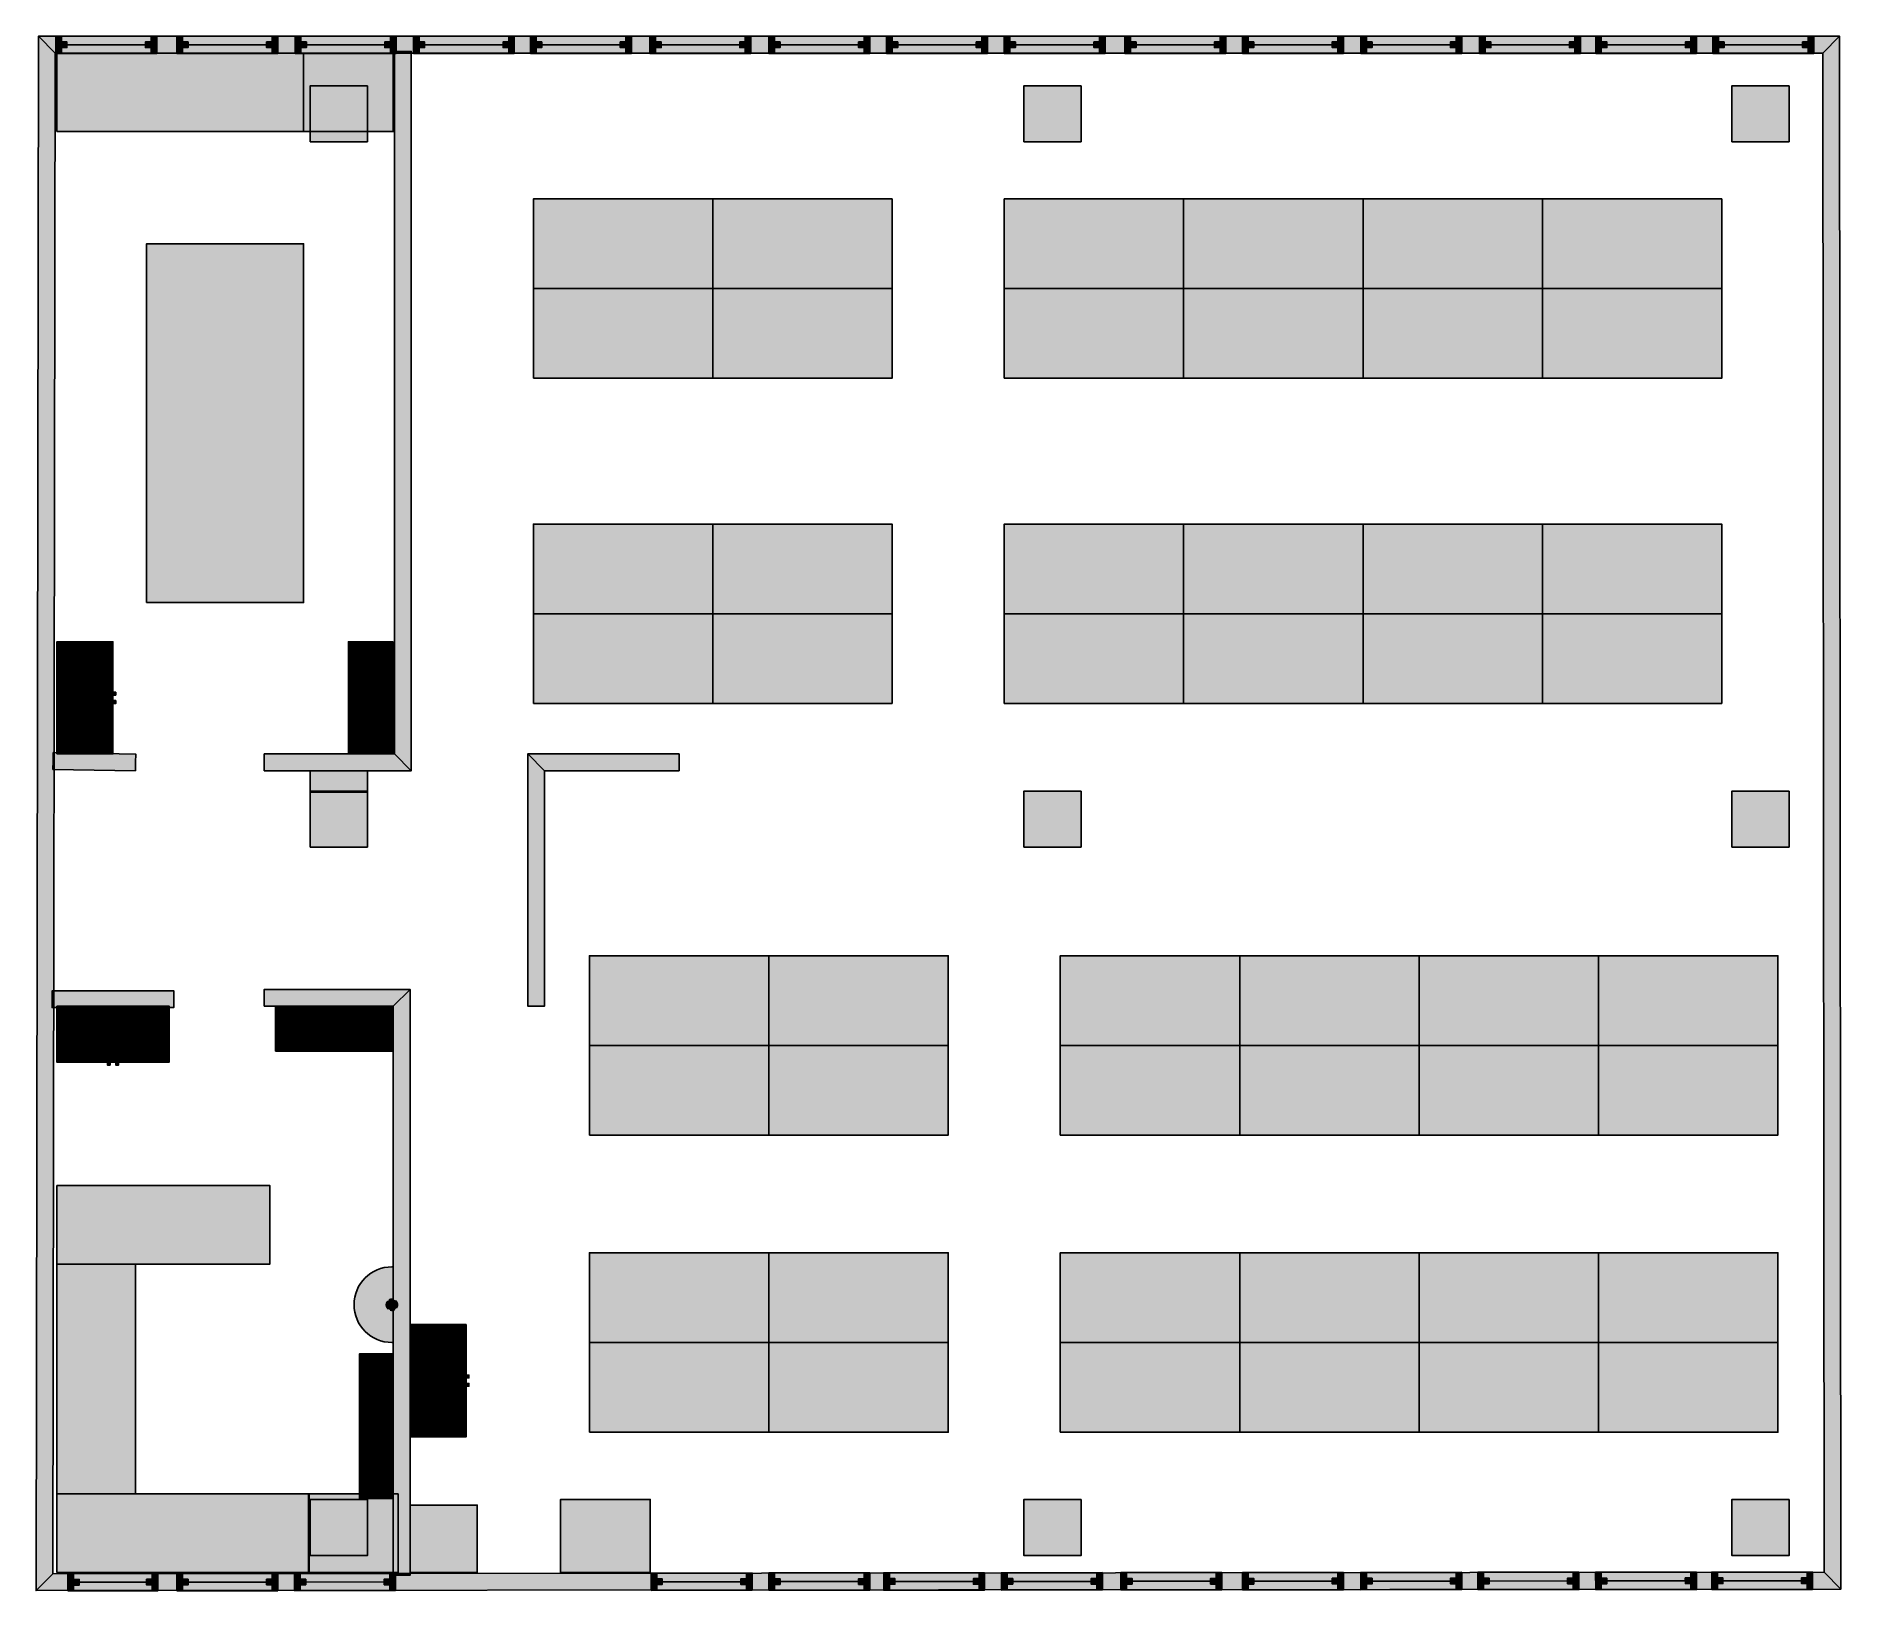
# Model space of a CAD drawing. Extents: x 212 to 16309, y 433 to 14300.
import ezdxf

# ---------------------------------------------------------------- set-up
doc = ezdxf.new("R2010")
doc.units = 0
doc.header["$LTSCALE"] = 167.551551
doc.header["$MEASUREMENT"] = 0
doc.linetypes.add('DASHED2', pattern=[0.375, 0.25, -0.125])
for name, color, linetype in [('MOUNTABLE', 7, 'CONTINUOUS'), ('OBSTACLE', 7, 'CONTINUOUS'), ('OCCUPIED', 7, 'CONTINUOUS'), ('WALL', 7, 'CONTINUOUS')]:
    doc.layers.add(name, color=color, linetype=linetype)
pattern_1 = [(45, (0, 0), (-2.2352, 2.2352), [])]

msp = doc.modelspace()

# ---------------------------------------------------------------- hatches: boundary and pattern name
at = {"layer": 'MOUNTABLE'}
for points in [[(3167, 13857), (2657, 13857), (2657, 13357), (3167, 13357)], [(9532, 13857), (9022, 13857), (9022, 13357), (9532, 13357)], [(15847, 13857), (15337, 13857), (15337, 13357), (15847, 13357)], [(4597, 7898), (5947, 7898), (5947, 7823), (5947, 7748), (4747, 7748)], [(4747, 7748), (4747, 5648), (4672, 5648), (4597, 5648), (4597, 7898)], [(3167, 7567), (2657, 7567), (2657, 7067), (3167, 7067)], [(9532, 7567), (9022, 7567), (9022, 7067), (9532, 7067)], [(15847, 7567), (15337, 7567), (15337, 7067), (15847, 7067)], [(3167, 1248), (2657, 1248), (2657, 748), (3167, 748)], [(9532, 1248), (9022, 1248), (9022, 748), (9532, 748)], [(15847, 1248), (15337, 1248), (15337, 748), (15847, 748)]]:
    msp.add_hatch(color=251, dxfattribs=at).paths.add_polyline_path(points)
at = {"layer": 'OBSTACLE'}
h = msp.add_hatch(dxfattribs=at)
h.set_pattern_fill('ANSI31', scale=25.4, style=0)
h.set_pattern_definition(pattern_1)
h.paths.add_polyline_path([(387, 14148), (387, 14298), (437, 14298), (437, 14248), (437, 14198), (437, 14148)], flags=0)
h.paths.add_polyline_path([(1287, 14148), (1287, 14298), (1237, 14298), (1237, 14248), (1237, 14198), (1237, 14148)], flags=0)
h = msp.add_hatch(dxfattribs=at)
h.set_pattern_fill('ANSI31', scale=25.4, style=0)
h.set_pattern_definition(pattern_1)
h.paths.add_polyline_path([(437, 14248), (487, 14248), (487, 14198), (437, 14198)], flags=0)
h.paths.add_polyline_path([(1237, 14248), (1187, 14248), (1187, 14198), (1237, 14198)], flags=0)
h = msp.add_hatch(dxfattribs=at)
h.set_pattern_fill('ANSI31', scale=25.4, style=0)
h.set_pattern_definition(pattern_1)
h.paths.add_polyline_path([(1467, 14148), (1467, 14298), (1517, 14298), (1517, 14248), (1517, 14198), (1517, 14148)], flags=0)
h.paths.add_polyline_path([(2367, 14148), (2367, 14298), (2317, 14298), (2317, 14248), (2317, 14198), (2317, 14148)], flags=0)
h = msp.add_hatch(dxfattribs=at)
h.set_pattern_fill('ANSI31', scale=25.4, style=0)
h.set_pattern_definition(pattern_1)
h.paths.add_polyline_path([(1517, 14248), (1567, 14248), (1567, 14198), (1517, 14198)], flags=0)
h.paths.add_polyline_path([(2317, 14248), (2267, 14248), (2267, 14198), (2317, 14198)], flags=0)
h = msp.add_hatch(dxfattribs=at)
h.set_pattern_fill('ANSI31', scale=25.4, style=0)
h.set_pattern_definition(pattern_1)
h.paths.add_polyline_path([(2522, 14148), (2522, 14298), (2572, 14298), (2572, 14248), (2572, 14198), (2572, 14148)], flags=0)
h.paths.add_polyline_path([(3422, 14148), (3422, 14298), (3372, 14298), (3372, 14248), (3372, 14198), (3372, 14148)], flags=0)
h = msp.add_hatch(dxfattribs=at)
h.set_pattern_fill('ANSI31', scale=25.4, style=0)
h.set_pattern_definition(pattern_1)
h.paths.add_polyline_path([(2572, 14248), (2622, 14248), (2622, 14198), (2572, 14198)], flags=0)
h.paths.add_polyline_path([(3372, 14248), (3322, 14248), (3322, 14198), (3372, 14198)], flags=0)
h = msp.add_hatch(dxfattribs=at)
h.set_pattern_fill('ANSI31', scale=25.4, style=0)
h.set_pattern_definition(pattern_1)
h.paths.add_polyline_path([(3577, 14148), (3577, 14298), (3627, 14298), (3627, 14248), (3627, 14198), (3627, 14148)], flags=0)
h.paths.add_polyline_path([(4477, 14148), (4477, 14298), (4427, 14298), (4427, 14248), (4427, 14198), (4427, 14148)], flags=0)
h = msp.add_hatch(dxfattribs=at)
h.set_pattern_fill('ANSI31', scale=25.4, style=0)
h.set_pattern_definition(pattern_1)
h.paths.add_polyline_path([(3627, 14248), (3677, 14248), (3677, 14198), (3627, 14198)], flags=0)
h.paths.add_polyline_path([(4427, 14248), (4377, 14248), (4377, 14198), (4427, 14198)], flags=0)
h = msp.add_hatch(dxfattribs=at)
h.set_pattern_fill('ANSI31', scale=25.4, style=0)
h.set_pattern_definition(pattern_1)
h.paths.add_polyline_path([(4622, 14148), (4622, 14298), (4672, 14298), (4672, 14248), (4672, 14198), (4672, 14148)], flags=0)
h.paths.add_polyline_path([(5522, 14148), (5522, 14298), (5472, 14298), (5472, 14248), (5472, 14198), (5472, 14148)], flags=0)
h = msp.add_hatch(dxfattribs=at)
h.set_pattern_fill('ANSI31', scale=25.4, style=0)
h.set_pattern_definition(pattern_1)
h.paths.add_polyline_path([(4672, 14248), (4722, 14248), (4722, 14198), (4672, 14198)], flags=0)
h.paths.add_polyline_path([(5472, 14248), (5422, 14248), (5422, 14198), (5472, 14198)], flags=0)
h = msp.add_hatch(dxfattribs=at)
h.set_pattern_fill('ANSI31', scale=25.4, style=0)
h.set_pattern_definition(pattern_1)
h.paths.add_polyline_path([(5687, 14148), (5687, 14298), (5737, 14298), (5737, 14248), (5737, 14198), (5737, 14148)], flags=0)
h.paths.add_polyline_path([(6587, 14148), (6587, 14298), (6537, 14298), (6537, 14248), (6537, 14198), (6537, 14148)], flags=0)
h = msp.add_hatch(dxfattribs=at)
h.set_pattern_fill('ANSI31', scale=25.4, style=0)
h.set_pattern_definition(pattern_1)
h.paths.add_polyline_path([(5737, 14248), (5787, 14248), (5787, 14198), (5737, 14198)], flags=0)
h.paths.add_polyline_path([(6537, 14248), (6487, 14248), (6487, 14198), (6537, 14198)], flags=0)
h = msp.add_hatch(dxfattribs=at)
h.set_pattern_fill('ANSI31', scale=25.4, style=0)
h.set_pattern_definition(pattern_1)
h.paths.add_polyline_path([(6747, 14148), (6747, 14298), (6797, 14298), (6797, 14248), (6797, 14198), (6797, 14148)], flags=0)
h.paths.add_polyline_path([(7647, 14148), (7647, 14298), (7597, 14298), (7597, 14248), (7597, 14198), (7597, 14148)], flags=0)
h = msp.add_hatch(dxfattribs=at)
h.set_pattern_fill('ANSI31', scale=25.4, style=0)
h.set_pattern_definition(pattern_1)
h.paths.add_polyline_path([(6797, 14248), (6847, 14248), (6847, 14198), (6797, 14198)], flags=0)
h.paths.add_polyline_path([(7597, 14248), (7547, 14248), (7547, 14198), (7597, 14198)], flags=0)
h = msp.add_hatch(dxfattribs=at)
h.set_pattern_fill('ANSI31', scale=25.4, style=0)
h.set_pattern_definition(pattern_1)
h.paths.add_polyline_path([(7797, 14148), (7797, 14298), (7847, 14298), (7847, 14248), (7847, 14198), (7847, 14148)], flags=0)
h.paths.add_polyline_path([(8697, 14148), (8697, 14298), (8647, 14298), (8647, 14248), (8647, 14198), (8647, 14148)], flags=0)
h = msp.add_hatch(dxfattribs=at)
h.set_pattern_fill('ANSI31', scale=25.4, style=0)
h.set_pattern_definition(pattern_1)
h.paths.add_polyline_path([(7847, 14248), (7897, 14248), (7897, 14198), (7847, 14198)], flags=0)
h.paths.add_polyline_path([(8647, 14248), (8597, 14248), (8597, 14198), (8647, 14198)], flags=0)
h = msp.add_hatch(dxfattribs=at)
h.set_pattern_fill('ANSI31', scale=25.4, style=0)
h.set_pattern_definition(pattern_1)
h.paths.add_polyline_path([(8847, 14148), (8847, 14298), (8897, 14298), (8897, 14248), (8897, 14198), (8897, 14148)], flags=0)
h.paths.add_polyline_path([(9747, 14148), (9747, 14298), (9697, 14298), (9697, 14248), (9697, 14198), (9697, 14148)], flags=0)
h = msp.add_hatch(dxfattribs=at)
h.set_pattern_fill('ANSI31', scale=25.4, style=0)
h.set_pattern_definition(pattern_1)
h.paths.add_polyline_path([(8897, 14248), (8947, 14248), (8947, 14198), (8897, 14198)], flags=0)
h.paths.add_polyline_path([(9697, 14248), (9647, 14248), (9647, 14198), (9697, 14198)], flags=0)
h = msp.add_hatch(dxfattribs=at)
h.set_pattern_fill('ANSI31', scale=25.4, style=0)
h.set_pattern_definition(pattern_1)
h.paths.add_polyline_path([(9922, 14148), (9922, 14298), (9972, 14298), (9972, 14248), (9972, 14198), (9972, 14148)], flags=0)
h.paths.add_polyline_path([(10822, 14148), (10822, 14298), (10772, 14298), (10772, 14248), (10772, 14198), (10772, 14148)], flags=0)
h = msp.add_hatch(dxfattribs=at)
h.set_pattern_fill('ANSI31', scale=25.4, style=0)
h.set_pattern_definition(pattern_1)
h.paths.add_polyline_path([(9972, 14248), (10022, 14248), (10022, 14198), (9972, 14198)], flags=0)
h.paths.add_polyline_path([(10772, 14248), (10722, 14248), (10722, 14198), (10772, 14198)], flags=0)
h = msp.add_hatch(dxfattribs=at)
h.set_pattern_fill('ANSI31', scale=25.4, style=0)
h.set_pattern_definition(pattern_1)
h.paths.add_polyline_path([(10972, 14148), (10972, 14298), (11022, 14298), (11022, 14248), (11022, 14198), (11022, 14148)], flags=0)
h.paths.add_polyline_path([(11872, 14148), (11872, 14298), (11822, 14298), (11822, 14248), (11822, 14198), (11822, 14148)], flags=0)
h = msp.add_hatch(dxfattribs=at)
h.set_pattern_fill('ANSI31', scale=25.4, style=0)
h.set_pattern_definition(pattern_1)
h.paths.add_polyline_path([(11022, 14248), (11072, 14248), (11072, 14198), (11022, 14198)], flags=0)
h.paths.add_polyline_path([(11822, 14248), (11772, 14248), (11772, 14198), (11822, 14198)], flags=0)
h = msp.add_hatch(dxfattribs=at)
h.set_pattern_fill('ANSI31', scale=25.4, style=0)
h.set_pattern_definition(pattern_1)
h.paths.add_polyline_path([(12027, 14148), (12027, 14298), (12077, 14298), (12077, 14248), (12077, 14198), (12077, 14148)], flags=0)
h.paths.add_polyline_path([(12927, 14148), (12927, 14298), (12877, 14298), (12877, 14248), (12877, 14198), (12877, 14148)], flags=0)
h = msp.add_hatch(dxfattribs=at)
h.set_pattern_fill('ANSI31', scale=25.4, style=0)
h.set_pattern_definition(pattern_1)
h.paths.add_polyline_path([(12077, 14248), (12127, 14248), (12127, 14198), (12077, 14198)], flags=0)
h.paths.add_polyline_path([(12877, 14248), (12827, 14248), (12827, 14198), (12877, 14198)], flags=0)
h = msp.add_hatch(dxfattribs=at)
h.set_pattern_fill('ANSI31', scale=25.4, style=0)
h.set_pattern_definition(pattern_1)
h.paths.add_polyline_path([(13087, 14148), (13087, 14298), (13137, 14298), (13137, 14248), (13137, 14198), (13137, 14148)], flags=0)
h.paths.add_polyline_path([(13987, 14148), (13987, 14298), (13937, 14298), (13937, 14248), (13937, 14198), (13937, 14148)], flags=0)
h = msp.add_hatch(dxfattribs=at)
h.set_pattern_fill('ANSI31', scale=25.4, style=0)
h.set_pattern_definition(pattern_1)
h.paths.add_polyline_path([(13137, 14248), (13187, 14248), (13187, 14198), (13137, 14198)], flags=0)
h.paths.add_polyline_path([(13937, 14248), (13887, 14248), (13887, 14198), (13937, 14198)], flags=0)
h = msp.add_hatch(dxfattribs=at)
h.set_pattern_fill('ANSI31', scale=25.4, style=0)
h.set_pattern_definition(pattern_1)
h.paths.add_polyline_path([(14122, 14148), (14122, 14298), (14172, 14298), (14172, 14248), (14172, 14198), (14172, 14148)], flags=0)
h.paths.add_polyline_path([(15022, 14148), (15022, 14298), (14972, 14298), (14972, 14248), (14972, 14198), (14972, 14148)], flags=0)
h = msp.add_hatch(dxfattribs=at)
h.set_pattern_fill('ANSI31', scale=25.4, style=0)
h.set_pattern_definition(pattern_1)
h.paths.add_polyline_path([(14172, 14248), (14222, 14248), (14222, 14198), (14172, 14198)], flags=0)
h.paths.add_polyline_path([(14972, 14248), (14922, 14248), (14922, 14198), (14972, 14198)], flags=0)
h = msp.add_hatch(dxfattribs=at)
h.set_pattern_fill('ANSI31', scale=25.4, style=0)
h.set_pattern_definition(pattern_1)
h.paths.add_polyline_path([(15167, 14148), (15167, 14298), (15217, 14298), (15217, 14248), (15217, 14198), (15217, 14148)], flags=0)
h.paths.add_polyline_path([(16067, 14148), (16067, 14298), (16017, 14298), (16017, 14248), (16017, 14198), (16017, 14148)], flags=0)
h = msp.add_hatch(dxfattribs=at)
h.set_pattern_fill('ANSI31', scale=25.4, style=0)
h.set_pattern_definition(pattern_1)
h.paths.add_polyline_path([(15217, 14248), (15267, 14248), (15267, 14198), (15217, 14198)], flags=0)
h.paths.add_polyline_path([(16017, 14248), (15967, 14248), (15967, 14198), (16017, 14198)], flags=0)
h = msp.add_hatch(dxfattribs=at)
h.set_pattern_fill('ANSI31', scale=25.4, style=0)
h.set_pattern_definition(pattern_1)
h.paths.add_polyline_path([(397, 7898), (397, 8898), (872, 8898), (872, 7898)], flags=0)
h.paths.add_polyline_path([(872, 7898), (897, 7898), (897, 8898), (872, 8898)], flags=0)
h = msp.add_hatch(dxfattribs=at)
h.set_pattern_fill('ANSI31', scale=25.4, style=0)
h.set_pattern_definition(pattern_1)
h.paths.add_polyline_path([(3397, 8898), (2997, 8898), (2997, 7898), (3397, 7898)], flags=0)
h = msp.add_hatch(dxfattribs=at)
h.set_pattern_fill('ANSI31', scale=25.4, style=0)
h.set_pattern_definition(pattern_1)
h.paths.add_polyline_path([(897, 8348), (922, 8348), (922, 8373), (897, 8373)], flags=0)
h.paths.add_polyline_path([(897, 8423), (922, 8423), (922, 8448), (897, 8448)], flags=0)
h = msp.add_hatch(dxfattribs=at)
h.set_pattern_fill('ANSI31', scale=25.4, style=0)
h.set_pattern_definition(pattern_1)
h.paths.add_polyline_path([(397, 5648), (1397, 5648), (1397, 5173), (397, 5173)], flags=0)
h.paths.add_polyline_path([(397, 5173), (397, 5148), (1397, 5148), (1397, 5173)], flags=0)
h = msp.add_hatch(dxfattribs=at)
h.set_pattern_fill('ANSI31', scale=25.4, style=0)
h.set_pattern_definition(pattern_1)
h.paths.add_polyline_path([(2347, 5648), (2347, 5248), (3397, 5248), (3397, 5648)], flags=0)
h = msp.add_hatch(dxfattribs=at)
h.set_pattern_fill('ANSI31', scale=25.4, style=0)
h.set_pattern_definition(pattern_1)
h.paths.add_polyline_path([(847, 5148), (847, 5123), (872, 5123), (872, 5148)], flags=0)
h.paths.add_polyline_path([(922, 5148), (922, 5123), (947, 5123), (947, 5148)], flags=0)
h = msp.add_hatch(dxfattribs=at)
h.set_pattern_fill('ANSI31', scale=25.4, style=0)
h.set_pattern_definition(pattern_1)
h.paths.add_polyline_path([(3547, 1808), (3547, 2808), (4022, 2808), (4022, 1808)], flags=0)
h.paths.add_polyline_path([(4022, 1808), (4047, 1808), (4047, 2808), (4022, 2808)], flags=0)
h = msp.add_hatch(dxfattribs=at)
h.set_pattern_fill('ANSI31', scale=25.4, style=0)
h.set_pattern_definition(pattern_1)
h.paths.add_polyline_path([(3397, 2548), (3097, 2548), (3097, 1256), (3397, 1256)], flags=0)
h = msp.add_hatch(dxfattribs=at)
h.set_pattern_fill('ANSI31', scale=25.4, style=0)
h.set_pattern_definition(pattern_1)
h.paths.add_polyline_path([(4047, 2258), (4072, 2258), (4072, 2283), (4047, 2283)], flags=0)
h.paths.add_polyline_path([(4047, 2333), (4072, 2333), (4072, 2358), (4047, 2358)], flags=0)
h = msp.add_hatch(dxfattribs=at)
h.set_pattern_fill('ANSI31', scale=25.4, style=0)
h.set_pattern_definition(pattern_1)
h.paths.add_polyline_path([(496, 435), (496, 585), (546, 585), (546, 535), (546, 485), (546, 435)], flags=0)
h.paths.add_polyline_path([(1297, 436), (1297, 586), (1247, 586), (1247, 536), (1247, 486), (1247, 436)], flags=0)
h = msp.add_hatch(dxfattribs=at)
h.set_pattern_fill('ANSI31', scale=25.4, style=0)
h.set_pattern_definition(pattern_1)
h.paths.add_polyline_path([(546, 535), (596, 535), (596, 485), (546, 485)], flags=0)
h.paths.add_polyline_path([(1247, 536), (1197, 536), (1197, 486), (1247, 486)], flags=0)
h = msp.add_hatch(dxfattribs=at)
h.set_pattern_fill('ANSI31', scale=25.4, style=0)
h.set_pattern_definition(pattern_1)
h.paths.add_polyline_path([(1467, 436), (1467, 586), (1517, 586), (1517, 536), (1517, 486), (1517, 436)], flags=0)
h.paths.add_polyline_path([(2367, 437), (2367, 587), (2317, 587), (2317, 537), (2317, 487), (2317, 437)], flags=0)
h = msp.add_hatch(dxfattribs=at)
h.set_pattern_fill('ANSI31', scale=25.4, style=0)
h.set_pattern_definition(pattern_1)
h.paths.add_polyline_path([(1517, 536), (1567, 536), (1567, 486), (1517, 486)], flags=0)
h.paths.add_polyline_path([(2317, 537), (2267, 537), (2267, 487), (2317, 487)], flags=0)
h = msp.add_hatch(dxfattribs=at)
h.set_pattern_fill('ANSI31', scale=25.4, style=0)
h.set_pattern_definition(pattern_1)
h.paths.add_polyline_path([(2517, 437), (2517, 587), (2567, 587), (2567, 537), (2567, 487), (2567, 437)], flags=0)
h.paths.add_polyline_path([(3417, 438), (3417, 588), (3367, 588), (3367, 538), (3367, 488), (3367, 438)], flags=0)
h = msp.add_hatch(dxfattribs=at)
h.set_pattern_fill('ANSI31', scale=25.4, style=0)
h.set_pattern_definition(pattern_1)
h.paths.add_polyline_path([(2567, 537), (2617, 537), (2617, 487), (2567, 487)], flags=0)
h.paths.add_polyline_path([(3367, 538), (3317, 538), (3317, 488), (3367, 488)], flags=0)
h = msp.add_hatch(dxfattribs=at)
h.set_pattern_fill('ANSI31', scale=25.4, style=0)
h.set_pattern_definition(pattern_1)
h.paths.add_polyline_path([(5697, 440), (5697, 590), (5747, 590), (5747, 540), (5747, 490), (5747, 440)], flags=0)
h.paths.add_polyline_path([(6597, 441), (6597, 591), (6547, 591), (6547, 541), (6547, 491), (6547, 441)], flags=0)
h = msp.add_hatch(dxfattribs=at)
h.set_pattern_fill('ANSI31', scale=25.4, style=0)
h.set_pattern_definition(pattern_1)
h.paths.add_polyline_path([(5747, 540), (5797, 540), (5797, 490), (5747, 490)], flags=0)
h.paths.add_polyline_path([(6547, 541), (6497, 540), (6497, 490), (6547, 491)], flags=0)
h = msp.add_hatch(dxfattribs=at)
h.set_pattern_fill('ANSI31', scale=25.4, style=0)
h.set_pattern_definition(pattern_1)
h.paths.add_polyline_path([(6747, 441), (6747, 591), (6797, 591), (6797, 541), (6797, 491), (6797, 441)], flags=0)
h.paths.add_polyline_path([(7647, 441), (7647, 591), (7597, 591), (7597, 541), (7597, 491), (7597, 441)], flags=0)
h = msp.add_hatch(dxfattribs=at)
h.set_pattern_fill('ANSI31', scale=25.4, style=0)
h.set_pattern_definition(pattern_1)
h.paths.add_polyline_path([(6797, 541), (6847, 541), (6847, 491), (6797, 491)], flags=0)
h.paths.add_polyline_path([(7597, 541), (7547, 541), (7547, 491), (7597, 491)], flags=0)
h = msp.add_hatch(dxfattribs=at)
h.set_pattern_fill('ANSI31', scale=25.4, style=0)
h.set_pattern_definition(pattern_1)
h.paths.add_polyline_path([(8672, 592), (8672, 442), (8622, 442), (8622, 492), (8622, 542), (8622, 592)], flags=0)
h.paths.add_polyline_path([(7772, 592), (7772, 442), (7822, 442), (7822, 492), (7822, 542), (7822, 592)], flags=0)
h = msp.add_hatch(dxfattribs=at)
h.set_pattern_fill('ANSI31', scale=25.4, style=0)
h.set_pattern_definition(pattern_1)
h.paths.add_polyline_path([(8622, 492), (8572, 492), (8572, 542), (8622, 542)], flags=0)
h.paths.add_polyline_path([(7822, 492), (7872, 492), (7872, 542), (7822, 542)], flags=0)
h = msp.add_hatch(dxfattribs=at)
h.set_pattern_fill('ANSI31', scale=25.4, style=0)
h.set_pattern_definition(pattern_1)
h.paths.add_polyline_path([(9722, 593), (9722, 443), (9672, 443), (9672, 493), (9672, 543), (9672, 593)], flags=0)
h.paths.add_polyline_path([(8822, 592), (8822, 442), (8872, 443), (8872, 493), (8872, 543), (8872, 593)], flags=0)
h = msp.add_hatch(dxfattribs=at)
h.set_pattern_fill('ANSI31', scale=25.4, style=0)
h.set_pattern_definition(pattern_1)
h.paths.add_polyline_path([(9672, 493), (9622, 493), (9622, 543), (9672, 543)], flags=0)
h.paths.add_polyline_path([(8872, 493), (8922, 493), (8922, 543), (8872, 543)], flags=0)
h = msp.add_hatch(dxfattribs=at)
h.set_pattern_fill('ANSI31', scale=25.4, style=0)
h.set_pattern_definition(pattern_1)
h.paths.add_polyline_path([(9887, 443), (9887, 593), (9937, 593), (9937, 543), (9937, 493), (9937, 443)], flags=0)
h.paths.add_polyline_path([(10787, 444), (10787, 594), (10737, 594), (10737, 544), (10737, 494), (10737, 444)], flags=0)
h = msp.add_hatch(dxfattribs=at)
h.set_pattern_fill('ANSI31', scale=25.4, style=0)
h.set_pattern_definition(pattern_1)
h.paths.add_polyline_path([(9937, 543), (9987, 544), (9987, 494), (9937, 493)], flags=0)
h.paths.add_polyline_path([(10737, 544), (10687, 544), (10687, 494), (10737, 494)], flags=0)
h = msp.add_hatch(dxfattribs=at)
h.set_pattern_fill('ANSI31', scale=25.4, style=0)
h.set_pattern_definition(pattern_1)
h.paths.add_polyline_path([(11872, 595), (11872, 445), (11822, 445), (11822, 495), (11822, 545), (11822, 595)], flags=0)
h.paths.add_polyline_path([(10972, 594), (10972, 444), (11022, 444), (11022, 494), (11022, 544), (11022, 594)], flags=0)
h = msp.add_hatch(dxfattribs=at)
h.set_pattern_fill('ANSI31', scale=25.4, style=0)
h.set_pattern_definition(pattern_1)
h.paths.add_polyline_path([(11822, 495), (11772, 495), (11772, 545), (11822, 545)], flags=0)
h.paths.add_polyline_path([(11022, 494), (11072, 494), (11072, 544), (11022, 544)], flags=0)
h = msp.add_hatch(dxfattribs=at)
h.set_pattern_fill('ANSI31', scale=25.4, style=0)
h.set_pattern_definition(pattern_1)
h.paths.add_polyline_path([(12027, 445), (12027, 595), (12077, 595), (12077, 545), (12077, 495), (12077, 445)], flags=0)
h.paths.add_polyline_path([(12927, 446), (12927, 596), (12877, 596), (12877, 546), (12877, 496), (12877, 446)], flags=0)
h = msp.add_hatch(dxfattribs=at)
h.set_pattern_fill('ANSI31', scale=25.4, style=0)
h.set_pattern_definition(pattern_1)
h.paths.add_polyline_path([(12077, 545), (12127, 545), (12127, 495), (12077, 495)], flags=0)
h.paths.add_polyline_path([(12877, 546), (12827, 546), (12827, 496), (12877, 496)], flags=0)
h = msp.add_hatch(dxfattribs=at)
h.set_pattern_fill('ANSI31', scale=25.4, style=0)
h.set_pattern_definition(pattern_1)
h.paths.add_polyline_path([(13971, 597), (13972, 447), (13922, 447), (13922, 497), (13922, 547), (13921, 597)], flags=0)
h.paths.add_polyline_path([(13071, 596), (13072, 446), (13122, 446), (13122, 496), (13122, 546), (13121, 596)], flags=0)
h = msp.add_hatch(dxfattribs=at)
h.set_pattern_fill('ANSI31', scale=25.4, style=0)
h.set_pattern_definition(pattern_1)
h.paths.add_polyline_path([(13922, 497), (13872, 497), (13872, 547), (13922, 547)], flags=0)
h.paths.add_polyline_path([(13122, 496), (13172, 496), (13172, 546), (13122, 546)], flags=0)
h = msp.add_hatch(dxfattribs=at)
h.set_pattern_fill('ANSI31', scale=25.4, style=0)
h.set_pattern_definition(pattern_1)
h.paths.add_polyline_path([(15021, 598), (15022, 448), (14972, 448), (14972, 498), (14971, 548), (14971, 598)], flags=0)
h.paths.add_polyline_path([(14121, 597), (14122, 447), (14172, 447), (14172, 497), (14171, 547), (14171, 597)], flags=0)
h = msp.add_hatch(dxfattribs=at)
h.set_pattern_fill('ANSI31', scale=25.4, style=0)
h.set_pattern_definition(pattern_1)
h.paths.add_polyline_path([(14972, 498), (14922, 498), (14921, 548), (14971, 548)], flags=0)
h.paths.add_polyline_path([(14172, 497), (14222, 497), (14221, 547), (14171, 547)], flags=0)
h = msp.add_hatch(dxfattribs=at)
h.set_pattern_fill('ANSI31', scale=25.4, style=0)
h.set_pattern_definition(pattern_1)
h.paths.add_polyline_path([(15157, 448), (15157, 598), (15207, 598), (15207, 548), (15207, 498), (15207, 448)], flags=0)
h.paths.add_polyline_path([(16057, 449), (16057, 599), (16007, 599), (16007, 549), (16007, 499), (16007, 449)], flags=0)
h = msp.add_hatch(dxfattribs=at)
h.set_pattern_fill('ANSI31', scale=25.4, style=0)
h.set_pattern_definition(pattern_1)
h.paths.add_polyline_path([(15207, 548), (15257, 548), (15257, 498), (15207, 498)], flags=0)
h.paths.add_polyline_path([(16007, 549), (15957, 549), (15957, 499), (16007, 499)], flags=0)
at = {"layer": 'OCCUPIED'}
for points in [[(397, 13448), (2597, 13448), (2597, 14148), (397, 14148)], [(2597, 13448), (3397, 13448), (3397, 14148), (2597, 14148)], [(4647, 12048), (6247, 12048), (6247, 12848), (4647, 12848)], [(6247, 12048), (7847, 12048), (7847, 12848), (6247, 12848)], [(8847, 12048), (10447, 12048), (10447, 12848), (8847, 12848)], [(10447, 12048), (12047, 12048), (12047, 12848), (10447, 12848)], [(12047, 12048), (13647, 12048), (13647, 12848), (12047, 12848)], [(13647, 12048), (15247, 12048), (15247, 12848), (13647, 12848)], [(1197, 9248), (2597, 9248), (2597, 12448), (1197, 12448)], [(4647, 11248), (6247, 11248), (6247, 12048), (4647, 12048)], [(6247, 11248), (7847, 11248), (7847, 12048), (6247, 12048)], [(8847, 11248), (10447, 11248), (10447, 12048), (8847, 12048)], [(10447, 11248), (12047, 11248), (12047, 12048), (10447, 12048)], [(12047, 11248), (13647, 11248), (13647, 12048), (12047, 12048)], [(13647, 11248), (15247, 11248), (15247, 12048), (13647, 12048)], [(4647, 9148), (6247, 9148), (6247, 9948), (4647, 9948)], [(6247, 9148), (7847, 9148), (7847, 9948), (6247, 9948)], [(8847, 9148), (10447, 9148), (10447, 9948), (8847, 9948)], [(10447, 9148), (12047, 9148), (12047, 9948), (10447, 9948)], [(12047, 9148), (13647, 9148), (13647, 9948), (12047, 9948)], [(13647, 9148), (15247, 9148), (15247, 9948), (13647, 9948)], [(4647, 8348), (6247, 8348), (6247, 9148), (4647, 9148)], [(6247, 8348), (7847, 8348), (7847, 9148), (6247, 9148)], [(8847, 8348), (10447, 8348), (10447, 9148), (8847, 9148)], [(10447, 8348), (12047, 8348), (12047, 9148), (10447, 9148)], [(12047, 8348), (13647, 8348), (13647, 9148), (12047, 9148)], [(13647, 8348), (15247, 8348), (15247, 9148), (13647, 9148)], [(2657, 7557), (3167, 7557), (3167, 7748), (2657, 7748)], [(5147, 5298), (6747, 5298), (6747, 6098), (5147, 6098)], [(6747, 5298), (8347, 5298), (8347, 6098), (6747, 6098)], [(9347, 5298), (10947, 5298), (10947, 6098), (9347, 6098)], [(10947, 5298), (12547, 5298), (12547, 6098), (10947, 6098)], [(12547, 5298), (14147, 5298), (14147, 6098), (12547, 6098)], [(14147, 5298), (15747, 5298), (15747, 6098), (14147, 6098)], [(5147, 4498), (6747, 4498), (6747, 5298), (5147, 5298)], [(6747, 4498), (8347, 4498), (8347, 5298), (6747, 5298)], [(9347, 4498), (10947, 4498), (10947, 5298), (9347, 5298)], [(10947, 4498), (12547, 4498), (12547, 5298), (10947, 5298)], [(12547, 4498), (14147, 4498), (14147, 5298), (12547, 5298)], [(14147, 4498), (15747, 4498), (15747, 5298), (14147, 5298)], [(397, 3348), (2297, 3348), (2297, 4048), (397, 4048)], [(5147, 2648), (6747, 2648), (6747, 3448), (5147, 3448)], [(6747, 2648), (8347, 2648), (8347, 3448), (6747, 3448)], [(9347, 2648), (10947, 2648), (10947, 3448), (9347, 3448)], [(10947, 2648), (12547, 2648), (12547, 3448), (10947, 3448)], [(12547, 2648), (14147, 2648), (14147, 3448), (12547, 3448)], [(14147, 2648), (15747, 2648), (15747, 3448), (14147, 3448)], [(397, 3348), (397, 1298), (1097, 1298), (1097, 3348)], [(3397, 2648), (3385, 2648, -1), (3385, 3323), (3397, 3323)], [(3435, 2985, -1), (3335, 2985, -1)], [(5147, 1848), (6747, 1848), (6747, 2648), (5147, 2648)], [(6747, 1848), (8347, 1848), (8347, 2648), (6747, 2648)], [(9347, 1848), (10947, 1848), (10947, 2648), (9347, 2648)], [(10947, 1848), (12547, 1848), (12547, 2648), (10947, 2648)], [(12547, 1848), (14147, 1848), (14147, 2648), (12547, 2648)], [(14147, 1848), (15747, 1848), (15747, 2648), (14147, 2648)], [(397, 598), (2647, 598), (2647, 1298), (397, 1298)], [(2640, 598), (3440, 598), (3440, 1298), (2640, 1298)], [(3547, 598), (4147, 598), (4147, 1198), (3547, 1198)], [(4890, 598), (5690, 598), (5690, 1248), (4890, 1248)]]:
    msp.add_hatch(color=254, dxfattribs=at).paths.add_polyline_path(points)
at = {"layer": 'WALL'}
for points in [[(382, 14148), (362, 585), (212, 435), (232, 14298)], [(232, 14298), (16297, 14298), (16147, 14148), (382, 14148)], [(16297, 14298), (16309, 449), (16159, 599), (16147, 14148)], [(3407, 14148), (3557, 14148), (3557, 14163), (3407, 14163)], [(3557, 14148), (3557, 7748), (3407, 7898), (3407, 14148)], [(364, 7909), (1100, 7897), (1098, 7823), (1097, 7748), (361, 7759), (363, 7834)], [(2247, 7898), (3407, 7898), (3557, 7748), (2247, 7748), (2247, 7823)], [(2247, 5798), (3547, 5798), (3397, 5648), (2247, 5648), (2247, 5723)], [(3397, 588), (3397, 5648), (3547, 5798), (3547, 588)], [(369, 5635), (370, 5785), (355, 5785), (354, 5635)], [(370, 5785), (1440, 5785), (1440, 5710), (1440, 5635), (369, 5635)], [(362, 585), (16159, 599), (16309, 449), (212, 435)], [(3547, 588), (3397, 588), (3397, 573), (3547, 573)]]:
    msp.add_hatch(color=253, dxfattribs=at).paths.add_polyline_path(points)

# ---------------------------------------------------------------- linework, layer by layer
at = {"layer": 'MOUNTABLE', "linetype": 'CONTINUOUS'}
for points in [[(3167, 13857), (2657, 13857), (2657, 13357), (3167, 13357)], [(9532, 13857), (9022, 13857), (9022, 13357), (9532, 13357)], [(15847, 13857), (15337, 13857), (15337, 13357), (15847, 13357)], [(4597, 7898), (5947, 7898), (5947, 7823), (5947, 7748), (4747, 7748)], [(4747, 7748), (4747, 5648), (4672, 5648), (4597, 5648), (4597, 7898)], [(3167, 7567), (2657, 7567), (2657, 7067), (3167, 7067)], [(9532, 7567), (9022, 7567), (9022, 7067), (9532, 7067)], [(15847, 7567), (15337, 7567), (15337, 7067), (15847, 7067)], [(3167, 1248), (2657, 1248), (2657, 748), (3167, 748)], [(9532, 1248), (9022, 1248), (9022, 748), (9532, 748)], [(15847, 1248), (15337, 1248), (15337, 748), (15847, 748)]]:
    msp.add_lwpolyline(points, close=True, dxfattribs=at)
for points in [[(4597, 7898), (5947, 7898), (5947, 7823)], [(4597, 7898), (4597, 5648), (4672, 5648)], [(4747, 7748), (4747, 5648), (4672, 5648)], [(4747, 7748), (5947, 7748), (5947, 7823)]]:
    msp.add_lwpolyline(points, dxfattribs=at)
at = {"layer": 'OBSTACLE', "linetype": 'CONTINUOUS'}
for p, q in [((387, 14148), (387, 14298)), ((387, 14298), (437, 14298)), ((387, 14148), (387, 14298)), ((437, 14298), (437, 14248)), ((437, 14198), (437, 14148)), ((487, 14223), (1187, 14223)), ((1287, 14298), (1237, 14298)), ((1237, 14298), (1237, 14248)), ((1237, 14198), (1237, 14148)), ((1287, 14148), (1287, 14298)), ((1287, 14148), (1287, 14298)), ((1467, 14148), (1467, 14298)), ((1467, 14298), (1517, 14298)), ((1467, 14148), (1467, 14298)), ((1517, 14298), (1517, 14248)), ((1517, 14198), (1517, 14148)), ((1567, 14223), (2267, 14223)), ((2367, 14298), (2317, 14298)), ((2317, 14298), (2317, 14248)), ((2317, 14198), (2317, 14148)), ((2367, 14148), (2367, 14298)), ((2367, 14148), (2367, 14298)), ((2522, 14148), (2522, 14298)), ((2522, 14298), (2572, 14298)), ((2522, 14148), (2522, 14298)), ((2572, 14298), (2572, 14248)), ((2572, 14198), (2572, 14148)), ((2622, 14223), (3322, 14223)), ((3422, 14298), (3372, 14298)), ((3372, 14298), (3372, 14248)), ((3372, 14198), (3372, 14148)), ((3422, 14148), (3422, 14298)), ((3422, 14148), (3422, 14298)), ((3577, 14148), (3577, 14298)), ((3577, 14298), (3627, 14298)), ((3577, 14148), (3577, 14298)), ((3627, 14298), (3627, 14248)), ((3627, 14198), (3627, 14148)), ((3677, 14223), (4377, 14223)), ((4477, 14298), (4427, 14298)), ((4427, 14298), (4427, 14248)), ((4427, 14198), (4427, 14148)), ((4477, 14148), (4477, 14298)), ((4477, 14148), (4477, 14298)), ((4622, 14148), (4622, 14298)), ((4622, 14298), (4672, 14298)), ((4622, 14148), (4622, 14298)), ((4672, 14298), (4672, 14248)), ((4672, 14198), (4672, 14148)), ((4722, 14223), (5422, 14223)), ((5522, 14298), (5472, 14298)), ((5472, 14298), (5472, 14248)), ((5472, 14198), (5472, 14148)), ((5522, 14148), (5522, 14298)), ((5522, 14148), (5522, 14298)), ((5687, 14148), (5687, 14298)), ((5687, 14298), (5737, 14298)), ((5687, 14148), (5687, 14298)), ((5737, 14298), (5737, 14248)), ((5737, 14198), (5737, 14148)), ((5787, 14223), (6487, 14223)), ((6587, 14298), (6537, 14298)), ((6537, 14298), (6537, 14248)), ((6537, 14198), (6537, 14148)), ((6587, 14148), (6587, 14298)), ((6587, 14148), (6587, 14298)), ((6747, 14148), (6747, 14298)), ((6747, 14298), (6797, 14298)), ((6747, 14148), (6747, 14298)), ((6797, 14298), (6797, 14248)), ((6797, 14198), (6797, 14148)), ((6847, 14223), (7547, 14223)), ((7647, 14298), (7597, 14298)), ((7597, 14298), (7597, 14248)), ((7597, 14198), (7597, 14148)), ((7647, 14148), (7647, 14298)), ((7647, 14148), (7647, 14298)), ((7797, 14148), (7797, 14298)), ((7797, 14298), (7847, 14298)), ((7797, 14148), (7797, 14298)), ((7847, 14298), (7847, 14248)), ((7847, 14198), (7847, 14148)), ((7897, 14223), (8597, 14223)), ((8697, 14298), (8647, 14298)), ((8647, 14298), (8647, 14248)), ((8647, 14198), (8647, 14148)), ((8697, 14148), (8697, 14298)), ((8697, 14148), (8697, 14298)), ((8847, 14148), (8847, 14298)), ((8847, 14298), (8897, 14298)), ((8847, 14148), (8847, 14298)), ((8897, 14298), (8897, 14248)), ((8897, 14198), (8897, 14148)), ((8947, 14223), (9647, 14223)), ((9747, 14298), (9697, 14298)), ((9697, 14298), (9697, 14248)), ((9697, 14198), (9697, 14148)), ((9747, 14148), (9747, 14298)), ((9747, 14148), (9747, 14298)), ((9922, 14148), (9922, 14298)), ((9922, 14298), (9972, 14298)), ((9922, 14148), (9922, 14298)), ((9972, 14298), (9972, 14248)), ((9972, 14198), (9972, 14148)), ((10022, 14223), (10722, 14223)), ((10822, 14298), (10772, 14298)), ((10772, 14298), (10772, 14248)), ((10772, 14198), (10772, 14148)), ((10822, 14148), (10822, 14298)), ((10822, 14148), (10822, 14298)), ((10972, 14148), (10972, 14298)), ((10972, 14298), (11022, 14298)), ((10972, 14148), (10972, 14298)), ((11022, 14298), (11022, 14248)), ((11022, 14198), (11022, 14148)), ((11072, 14223), (11772, 14223)), ((11872, 14298), (11822, 14298)), ((11822, 14298), (11822, 14248)), ((11822, 14198), (11822, 14148)), ((11872, 14148), (11872, 14298)), ((11872, 14148), (11872, 14298)), ((12027, 14148), (12027, 14298)), ((12027, 14298), (12077, 14298)), ((12027, 14148), (12027, 14298)), ((12077, 14298), (12077, 14248)), ((12077, 14198), (12077, 14148)), ((12127, 14223), (12827, 14223)), ((12927, 14298), (12877, 14298)), ((12877, 14298), (12877, 14248)), ((12877, 14198), (12877, 14148)), ((12927, 14148), (12927, 14298)), ((12927, 14148), (12927, 14298)), ((13087, 14148), (13087, 14298)), ((13087, 14298), (13137, 14298)), ((13087, 14148), (13087, 14298)), ((13137, 14298), (13137, 14248)), ((13137, 14198), (13137, 14148)), ((13187, 14223), (13887, 14223)), ((13987, 14298), (13937, 14298)), ((13937, 14298), (13937, 14248)), ((13937, 14198), (13937, 14148)), ((13987, 14148), (13987, 14298)), ((13987, 14148), (13987, 14298)), ((14122, 14148), (14122, 14298)), ((14122, 14298), (14172, 14298)), ((14122, 14148), (14122, 14298)), ((14172, 14298), (14172, 14248)), ((14172, 14198), (14172, 14148)), ((14222, 14223), (14922, 14223)), ((15022, 14298), (14972, 14298)), ((14972, 14298), (14972, 14248)), ((14972, 14198), (14972, 14148)), ((15022, 14148), (15022, 14298)), ((15022, 14148), (15022, 14298)), ((15167, 14148), (15167, 14298)), ((15167, 14298), (15217, 14298)), ((15167, 14148), (15167, 14298)), ((15217, 14298), (15217, 14248)), ((15217, 14198), (15217, 14148)), ((15267, 14223), (15967, 14223)), ((16067, 14298), (16017, 14298)), ((16017, 14298), (16017, 14248)), ((16017, 14198), (16017, 14148)), ((16067, 14148), (16067, 14298)), ((16067, 14148), (16067, 14298)), ((437, 14148), (387, 14148)), ((1237, 14148), (1287, 14148)), ((1517, 14148), (1467, 14148)), ((2317, 14148), (2367, 14148)), ((2572, 14148), (2522, 14148)), ((3372, 14148), (3422, 14148)), ((3627, 14148), (3577, 14148)), ((4427, 14148), (4477, 14148)), ((4672, 14148), (4622, 14148)), ((5472, 14148), (5522, 14148)), ((5737, 14148), (5687, 14148)), ((6537, 14148), (6587, 14148)), ((6797, 14148), (6747, 14148)), ((7597, 14148), (7647, 14148)), ((7847, 14148), (7797, 14148)), ((8647, 14148), (8697, 14148)), ((8897, 14148), (8847, 14148)), ((9697, 14148), (9747, 14148)), ((9972, 14148), (9922, 14148)), ((10772, 14148), (10822, 14148)), ((11022, 14148), (10972, 14148)), ((11822, 14148), (11872, 14148)), ((12077, 14148), (12027, 14148)), ((12877, 14148), (12927, 14148)), ((13137, 14148), (13087, 14148)), ((13937, 14148), (13987, 14148)), ((14172, 14148), (14122, 14148)), ((14972, 14148), (15022, 14148)), ((15217, 14148), (15167, 14148)), ((16017, 14148), (16067, 14148)), ((872, 8398), (897, 8398)), ((897, 5173), (897, 5148)), ((4022, 2308), (4047, 2308)), ((496, 435), (496, 585)), ((496, 585), (546, 585)), ((496, 435), (496, 585)), ((546, 585), (546, 535)), ((546, 485), (546, 435)), ((596, 510), (1197, 511)), ((1297, 586), (1247, 586)), ((1247, 586), (1247, 536)), ((1247, 486), (1247, 436)), ((1297, 436), (1297, 586)), ((1297, 436), (1297, 586)), ((1467, 436), (1467, 586)), ((1467, 586), (1517, 586)), ((1467, 436), (1467, 586)), ((1517, 586), (1517, 536)), ((1517, 486), (1517, 436)), ((1567, 511), (2267, 512)), ((2367, 587), (2317, 587)), ((2317, 587), (2317, 537)), ((2317, 487), (2317, 437)), ((2367, 437), (2367, 587)), ((2367, 437), (2367, 587)), ((2517, 437), (2517, 587)), ((2517, 587), (2567, 587)), ((2517, 437), (2517, 587)), ((2567, 587), (2567, 537)), ((2567, 487), (2567, 437)), ((2617, 512), (3317, 513)), ((3417, 588), (3367, 588)), ((3367, 588), (3367, 538)), ((3367, 488), (3367, 438)), ((3417, 438), (3417, 588)), ((3417, 438), (3417, 588)), ((5697, 440), (5697, 590)), ((5697, 590), (5747, 590)), ((5697, 440), (5697, 590)), ((5747, 590), (5747, 540)), ((5747, 490), (5747, 440)), ((5797, 515), (6497, 515)), ((6597, 591), (6547, 591)), ((6547, 591), (6547, 541)), ((6547, 491), (6547, 441)), ((6597, 441), (6597, 591)), ((6597, 441), (6597, 591)), ((6747, 441), (6747, 591)), ((6747, 591), (6797, 591)), ((6747, 441), (6747, 591)), ((6797, 591), (6797, 541)), ((6797, 491), (6797, 441)), ((6847, 516), (7547, 516)), ((7647, 591), (7597, 591)), ((7597, 591), (7597, 541)), ((7597, 491), (7597, 441)), ((7647, 441), (7647, 591)), ((7647, 441), (7647, 591)), ((7772, 592), (7772, 442)), ((7822, 592), (7772, 592)), ((7772, 592), (7772, 442)), ((7822, 542), (7822, 592)), ((7822, 442), (7822, 492)), ((8572, 517), (7872, 517)), ((8622, 542), (8622, 592)), ((8622, 592), (8672, 592)), ((8622, 442), (8622, 492)), ((8672, 592), (8672, 442)), ((8672, 592), (8672, 442)), ((8872, 593), (8822, 592)), ((8822, 592), (8822, 442)), ((8822, 592), (8822, 442)), ((8872, 543), (8872, 593)), ((8872, 443), (8872, 493)), ((9622, 518), (8922, 518)), ((9672, 543), (9672, 593)), ((9672, 593), (9722, 593)), ((9672, 443), (9672, 493)), ((9722, 593), (9722, 443)), ((9722, 593), (9722, 443)), ((9887, 443), (9887, 593)), ((9887, 593), (9937, 593)), ((9887, 443), (9887, 593)), ((9937, 593), (9937, 543)), ((9937, 493), (9937, 443)), ((9987, 519), (10687, 519)), ((10787, 594), (10737, 594)), ((10737, 594), (10737, 544)), ((10737, 494), (10737, 444)), ((10787, 444), (10787, 594)), ((10787, 444), (10787, 594)), ((10972, 594), (10972, 444)), ((11022, 594), (10972, 594)), ((10972, 594), (10972, 444)), ((11022, 544), (11022, 594)), ((11022, 444), (11022, 494)), ((11772, 520), (11072, 519)), ((11822, 545), (11822, 595)), ((11822, 595), (11872, 595)), ((11822, 445), (11822, 495)), ((11872, 595), (11872, 445)), ((11872, 595), (11872, 445)), ((12027, 445), (12027, 595)), ((12027, 595), (12077, 595)), ((12027, 445), (12027, 595)), ((12077, 595), (12077, 545)), ((12077, 495), (12077, 445)), ((12127, 520), (12827, 521)), ((12927, 596), (12877, 596)), ((12877, 596), (12877, 546)), ((12877, 496), (12877, 446)), ((12927, 446), (12927, 596)), ((12927, 446), (12927, 596)), ((13071, 596), (13072, 446)), ((13121, 596), (13071, 596)), ((13071, 596), (13072, 446)), ((13122, 546), (13121, 596)), ((13122, 446), (13122, 496)), ((13872, 522), (13172, 521)), ((13922, 547), (13921, 597)), ((13921, 597), (13971, 597)), ((13922, 447), (13922, 497)), ((13971, 597), (13972, 447)), ((13971, 597), (13972, 447)), ((14121, 597), (14122, 447)), ((14171, 597), (14121, 597)), ((14121, 597), (14122, 447)), ((14171, 547), (14171, 597)), ((14172, 447), (14172, 497)), ((14921, 523), (14221, 522)), ((14971, 548), (14971, 598)), ((14971, 598), (15021, 598)), ((14972, 448), (14972, 498)), ((15021, 598), (15022, 448)), ((15021, 598), (15022, 448)), ((15157, 448), (15157, 598)), ((15157, 598), (15207, 598)), ((15157, 448), (15157, 598)), ((15207, 598), (15207, 548)), ((15207, 498), (15207, 448)), ((15257, 523), (15957, 524)), ((16057, 599), (16007, 599)), ((16007, 599), (16007, 549)), ((16007, 499), (16007, 449)), ((16057, 449), (16057, 599)), ((16057, 449), (16057, 599)), ((546, 435), (496, 435)), ((1247, 436), (1297, 436)), ((1517, 436), (1467, 436)), ((2317, 437), (2367, 437)), ((2567, 437), (2517, 437)), ((3367, 438), (3417, 438)), ((5747, 440), (5697, 440)), ((6547, 441), (6597, 441)), ((6797, 441), (6747, 441)), ((7597, 441), (7647, 441)), ((7772, 442), (7822, 442)), ((8672, 442), (8622, 442)), ((8822, 442), (8872, 443)), ((9722, 443), (9672, 443)), ((9937, 443), (9887, 443)), ((10737, 444), (10787, 444)), ((10972, 444), (11022, 444)), ((11872, 445), (11822, 445)), ((12077, 445), (12027, 445)), ((12877, 446), (12927, 446)), ((13072, 446), (13122, 446)), ((13972, 447), (13922, 447)), ((14122, 447), (14172, 447)), ((15022, 448), (14972, 448)), ((15207, 448), (15157, 448)), ((16007, 449), (16057, 449))]:
    msp.add_line(p, q, dxfattribs=at)
for points in [[(387, 14145), (1287, 14145), (1287, 14300), (387, 14300)], [(437, 14248), (487, 14248), (487, 14198), (437, 14198)], [(1237, 14248), (1187, 14248), (1187, 14198), (1237, 14198)], [(1467, 14145), (2367, 14145), (2367, 14300), (1467, 14300)], [(1517, 14248), (1567, 14248), (1567, 14198), (1517, 14198)], [(2317, 14248), (2267, 14248), (2267, 14198), (2317, 14198)], [(2522, 14145), (3422, 14145), (3422, 14300), (2522, 14300)], [(2572, 14248), (2622, 14248), (2622, 14198), (2572, 14198)], [(3372, 14248), (3322, 14248), (3322, 14198), (3372, 14198)], [(3577, 14145), (4477, 14145), (4477, 14300), (3577, 14300)], [(3627, 14248), (3677, 14248), (3677, 14198), (3627, 14198)], [(4427, 14248), (4377, 14248), (4377, 14198), (4427, 14198)], [(4622, 14145), (5522, 14145), (5522, 14300), (4622, 14300)], [(4672, 14248), (4722, 14248), (4722, 14198), (4672, 14198)], [(5472, 14248), (5422, 14248), (5422, 14198), (5472, 14198)], [(5687, 14145), (6587, 14145), (6587, 14300), (5687, 14300)], [(5737, 14248), (5787, 14248), (5787, 14198), (5737, 14198)], [(6537, 14248), (6487, 14248), (6487, 14198), (6537, 14198)], [(6747, 14145), (7647, 14145), (7647, 14300), (6747, 14300)], [(6797, 14248), (6847, 14248), (6847, 14198), (6797, 14198)], [(7597, 14248), (7547, 14248), (7547, 14198), (7597, 14198)], [(7797, 14145), (8697, 14145), (8697, 14300), (7797, 14300)], [(7847, 14248), (7897, 14248), (7897, 14198), (7847, 14198)], [(8647, 14248), (8597, 14248), (8597, 14198), (8647, 14198)], [(8847, 14145), (9747, 14145), (9747, 14300), (8847, 14300)], [(8897, 14248), (8947, 14248), (8947, 14198), (8897, 14198)], [(9697, 14248), (9647, 14248), (9647, 14198), (9697, 14198)], [(9922, 14145), (10822, 14145), (10822, 14300), (9922, 14300)], [(9972, 14248), (10022, 14248), (10022, 14198), (9972, 14198)], [(10772, 14248), (10722, 14248), (10722, 14198), (10772, 14198)], [(10972, 14145), (11872, 14145), (11872, 14300), (10972, 14300)], [(11022, 14248), (11072, 14248), (11072, 14198), (11022, 14198)], [(11822, 14248), (11772, 14248), (11772, 14198), (11822, 14198)], [(12027, 14145), (12927, 14145), (12927, 14300), (12027, 14300)], [(12077, 14248), (12127, 14248), (12127, 14198), (12077, 14198)], [(12877, 14248), (12827, 14248), (12827, 14198), (12877, 14198)], [(13087, 14145), (13987, 14145), (13987, 14300), (13087, 14300)], [(13137, 14248), (13187, 14248), (13187, 14198), (13137, 14198)], [(13937, 14248), (13887, 14248), (13887, 14198), (13937, 14198)], [(14122, 14145), (15022, 14145), (15022, 14300), (14122, 14300)], [(14172, 14248), (14222, 14248), (14222, 14198), (14172, 14198)], [(14972, 14248), (14922, 14248), (14922, 14198), (14972, 14198)], [(15167, 14145), (16067, 14145), (16067, 14300), (15167, 14300)], [(15217, 14248), (15267, 14248), (15267, 14198), (15217, 14198)], [(16017, 14248), (15967, 14248), (15967, 14198), (16017, 14198)], [(397, 7898), (397, 8898), (872, 8898), (872, 7898)], [(872, 7898), (897, 7898), (897, 8898), (872, 8898)], [(3397, 8898), (2997, 8898), (2997, 7898), (3397, 7898)], [(897, 8423), (922, 8423), (922, 8448), (897, 8448)], [(897, 8348), (922, 8348), (922, 8373), (897, 8373)], [(397, 5648), (1397, 5648), (1397, 5173), (397, 5173)], [(2347, 5648), (2347, 5248), (3397, 5248), (3397, 5648)], [(397, 5173), (397, 5148), (1397, 5148), (1397, 5173)], [(847, 5148), (847, 5123), (872, 5123), (872, 5148)], [(922, 5148), (922, 5123), (947, 5123), (947, 5148)], [(3547, 1808), (3547, 2808), (4022, 2808), (4022, 1808)], [(4022, 1808), (4047, 1808), (4047, 2808), (4022, 2808)], [(3397, 2548), (3097, 2548), (3097, 1256), (3397, 1256)], [(4047, 2333), (4072, 2333), (4072, 2358), (4047, 2358)], [(4047, 2258), (4072, 2258), (4072, 2283), (4047, 2283)], [(496, 433), (1297, 433), (1297, 588), (496, 588)], [(546, 535), (596, 535), (596, 485), (546, 485)], [(1247, 536), (1197, 536), (1197, 486), (1247, 486)], [(1467, 434), (2367, 434), (2367, 589), (1467, 589)], [(1517, 536), (1567, 536), (1567, 486), (1517, 486)], [(2317, 537), (2267, 537), (2267, 487), (2317, 487)], [(2517, 434), (3417, 435), (3417, 590), (2517, 590)], [(2567, 537), (2617, 537), (2617, 487), (2567, 487)], [(3367, 538), (3317, 538), (3317, 488), (3367, 488)], [(5697, 437), (6597, 438), (6597, 593), (5697, 592)], [(5747, 540), (5797, 540), (5797, 490), (5747, 490)], [(6547, 541), (6497, 540), (6497, 490), (6547, 491)], [(6747, 438), (7647, 439), (7647, 594), (6747, 593)], [(6797, 541), (6847, 541), (6847, 491), (6797, 491)], [(7597, 541), (7547, 541), (7547, 491), (7597, 491)], [(8672, 595), (7772, 594), (7772, 439), (8672, 440)], [(7822, 492), (7872, 492), (7872, 542), (7822, 542)], [(8622, 492), (8572, 492), (8572, 542), (8622, 542)], [(9722, 596), (8822, 595), (8822, 440), (9722, 441)], [(8872, 493), (8922, 493), (8922, 543), (8872, 543)], [(9672, 493), (9622, 493), (9622, 543), (9672, 543)], [(9887, 441), (10787, 442), (10787, 597), (9887, 596)], [(9937, 543), (9987, 544), (9987, 494), (9937, 493)], [(10737, 544), (10687, 544), (10687, 494), (10737, 494)], [(11872, 598), (10972, 597), (10972, 442), (11872, 443)], [(11022, 494), (11072, 494), (11072, 544), (11022, 544)], [(11822, 495), (11772, 495), (11772, 545), (11822, 545)], [(12027, 443), (12927, 444), (12927, 599), (12027, 598)], [(12077, 545), (12127, 545), (12127, 495), (12077, 495)], [(12877, 546), (12827, 546), (12827, 496), (12877, 496)], [(13971, 600), (13071, 599), (13072, 444), (13972, 444)], [(13122, 496), (13172, 496), (13172, 546), (13122, 546)], [(13922, 497), (13872, 497), (13872, 547), (13922, 547)], [(15021, 600), (14121, 600), (14122, 445), (15022, 445)], [(14172, 497), (14222, 497), (14221, 547), (14171, 547)], [(14972, 498), (14922, 498), (14921, 548), (14971, 548)], [(15157, 445), (16057, 446), (16057, 601), (15157, 601)], [(15207, 548), (15257, 548), (15257, 498), (15207, 498)], [(16007, 549), (15957, 549), (15957, 499), (16007, 499)]]:
    msp.add_lwpolyline(points, close=True, dxfattribs=at)
for points in [[(2997, 8873), (3372, 8873), (3372, 7923), (2997, 7923)], [(2372, 5248), (2372, 5623), (3372, 5623), (3372, 5248)], [(3097, 2523), (3372, 2523), (3372, 1281), (3097, 1281)]]:
    msp.add_lwpolyline(points, dxfattribs=at)
at = {"layer": 'OCCUPIED', "linetype": 'CONTINUOUS'}
for points in [[(397, 13448), (2597, 13448), (2597, 14148), (397, 14148)], [(2597, 13448), (3397, 13448), (3397, 14148), (2597, 14148)], [(4647, 12048), (6247, 12048), (6247, 12848), (4647, 12848)], [(6247, 12048), (7847, 12048), (7847, 12848), (6247, 12848)], [(8847, 12048), (10447, 12048), (10447, 12848), (8847, 12848)], [(10447, 12048), (12047, 12048), (12047, 12848), (10447, 12848)], [(12047, 12048), (13647, 12048), (13647, 12848), (12047, 12848)], [(13647, 12048), (15247, 12048), (15247, 12848), (13647, 12848)], [(1197, 9248), (2597, 9248), (2597, 12448), (1197, 12448)], [(4647, 11248), (6247, 11248), (6247, 12048), (4647, 12048)], [(6247, 11248), (7847, 11248), (7847, 12048), (6247, 12048)], [(8847, 11248), (10447, 11248), (10447, 12048), (8847, 12048)], [(10447, 11248), (12047, 11248), (12047, 12048), (10447, 12048)], [(12047, 11248), (13647, 11248), (13647, 12048), (12047, 12048)], [(13647, 11248), (15247, 11248), (15247, 12048), (13647, 12048)], [(4647, 9148), (6247, 9148), (6247, 9948), (4647, 9948)], [(6247, 9148), (7847, 9148), (7847, 9948), (6247, 9948)], [(8847, 9148), (10447, 9148), (10447, 9948), (8847, 9948)], [(10447, 9148), (12047, 9148), (12047, 9948), (10447, 9948)], [(12047, 9148), (13647, 9148), (13647, 9948), (12047, 9948)], [(13647, 9148), (15247, 9148), (15247, 9948), (13647, 9948)], [(4647, 8348), (6247, 8348), (6247, 9148), (4647, 9148)], [(6247, 8348), (7847, 8348), (7847, 9148), (6247, 9148)], [(8847, 8348), (10447, 8348), (10447, 9148), (8847, 9148)], [(10447, 8348), (12047, 8348), (12047, 9148), (10447, 9148)], [(12047, 8348), (13647, 8348), (13647, 9148), (12047, 9148)], [(13647, 8348), (15247, 8348), (15247, 9148), (13647, 9148)], [(2657, 7557), (3167, 7557), (3167, 7748), (2657, 7748)], [(5147, 5298), (6747, 5298), (6747, 6098), (5147, 6098)], [(6747, 5298), (8347, 5298), (8347, 6098), (6747, 6098)], [(9347, 5298), (10947, 5298), (10947, 6098), (9347, 6098)], [(10947, 5298), (12547, 5298), (12547, 6098), (10947, 6098)], [(12547, 5298), (14147, 5298), (14147, 6098), (12547, 6098)], [(14147, 5298), (15747, 5298), (15747, 6098), (14147, 6098)], [(5147, 4498), (6747, 4498), (6747, 5298), (5147, 5298)], [(6747, 4498), (8347, 4498), (8347, 5298), (6747, 5298)], [(9347, 4498), (10947, 4498), (10947, 5298), (9347, 5298)], [(10947, 4498), (12547, 4498), (12547, 5298), (10947, 5298)], [(12547, 4498), (14147, 4498), (14147, 5298), (12547, 5298)], [(14147, 4498), (15747, 4498), (15747, 5298), (14147, 5298)], [(397, 3348), (2297, 3348), (2297, 4048), (397, 4048)], [(5147, 2648), (6747, 2648), (6747, 3448), (5147, 3448)], [(6747, 2648), (8347, 2648), (8347, 3448), (6747, 3448)], [(9347, 2648), (10947, 2648), (10947, 3448), (9347, 3448)], [(10947, 2648), (12547, 2648), (12547, 3448), (10947, 3448)], [(12547, 2648), (14147, 2648), (14147, 3448), (12547, 3448)], [(14147, 2648), (15747, 2648), (15747, 3448), (14147, 3448)], [(397, 3348), (397, 1298), (1097, 1298), (1097, 3348)], [(5147, 1848), (6747, 1848), (6747, 2648), (5147, 2648)], [(6747, 1848), (8347, 1848), (8347, 2648), (6747, 2648)], [(9347, 1848), (10947, 1848), (10947, 2648), (9347, 2648)], [(10947, 1848), (12547, 1848), (12547, 2648), (10947, 2648)], [(12547, 1848), (14147, 1848), (14147, 2648), (12547, 2648)], [(14147, 1848), (15747, 1848), (15747, 2648), (14147, 2648)], [(397, 598), (2647, 598), (2647, 1298), (397, 1298)], [(2640, 598), (3440, 598), (3440, 1298), (2640, 1298)], [(3547, 598), (4147, 598), (4147, 1198), (3547, 1198)], [(4890, 598), (5690, 598), (5690, 1248), (4890, 1248)]]:
    msp.add_lwpolyline(points, close=True, dxfattribs=at)
msp.add_lwpolyline([(3397, 2648), (3385, 2648, -1), (3385, 3323), (3397, 3323)], format="xyb", close=True, dxfattribs=at)
at = {"layer": 'OCCUPIED', "linetype": 'DASHED2'}
msp.add_lwpolyline([(3435, 2985, -1), (3335, 2985, -1)], format="xyb", close=True, dxfattribs=at)
at = {"layer": 'WALL', "linetype": 'CONTINUOUS'}
for p, q in [((232, 14298), (212, 435)), ((232, 14298), (16297, 14298)), ((16297, 14298), (16309, 449)), ((382, 14148), (362, 585)), ((382, 14148), (16147, 14148)), ((3407, 14148), (3407, 7898)), ((3557, 14148), (3557, 7748)), ((16147, 14148), (16159, 599)), ((3547, 588), (3547, 5798)), ((3397, 588), (3397, 5648)), ((362, 585), (16159, 599)), ((212, 435), (16309, 449))]:
    msp.add_line(p, q, dxfattribs=at)
for points in [[(382, 14148), (362, 585), (212, 435), (232, 14298)], [(232, 14298), (16297, 14298), (16147, 14148), (382, 14148)], [(16297, 14298), (16309, 449), (16159, 599), (16147, 14148)], [(3407, 14148), (3557, 14148), (3557, 14163), (3407, 14163)], [(3557, 14148), (3557, 7748), (3407, 7898), (3407, 14148)], [(364, 7909), (1100, 7897), (1098, 7823), (1097, 7748), (361, 7759), (363, 7834)], [(2247, 7898), (3407, 7898), (3557, 7748), (2247, 7748), (2247, 7823)], [(2247, 5798), (3547, 5798), (3397, 5648), (2247, 5648), (2247, 5723)], [(3397, 588), (3397, 5648), (3547, 5798), (3547, 588)], [(369, 5635), (370, 5785), (355, 5785), (354, 5635)], [(370, 5785), (1440, 5785), (1440, 5710), (1440, 5635), (369, 5635)], [(362, 585), (16159, 599), (16309, 449), (212, 435)], [(3547, 588), (3397, 588), (3397, 573), (3547, 573)]]:
    msp.add_lwpolyline(points, close=True, dxfattribs=at)
for points in [[(363, 7834), (364, 7909), (1100, 7897), (1098, 7823)], [(2247, 7823), (2247, 7898), (3407, 7898)], [(363, 7834), (361, 7759), (1097, 7748), (1098, 7823)], [(2247, 7823), (2247, 7748), (3557, 7748)], [(2247, 5723), (2247, 5798), (3547, 5798)], [(369, 5635), (1440, 5635), (1440, 5710)], [(370, 5785), (1440, 5785), (1440, 5710)], [(2247, 5723), (2247, 5648), (3397, 5648)]]:
    msp.add_lwpolyline(points, dxfattribs=at)

doc.saveas('drawing.dxf')
